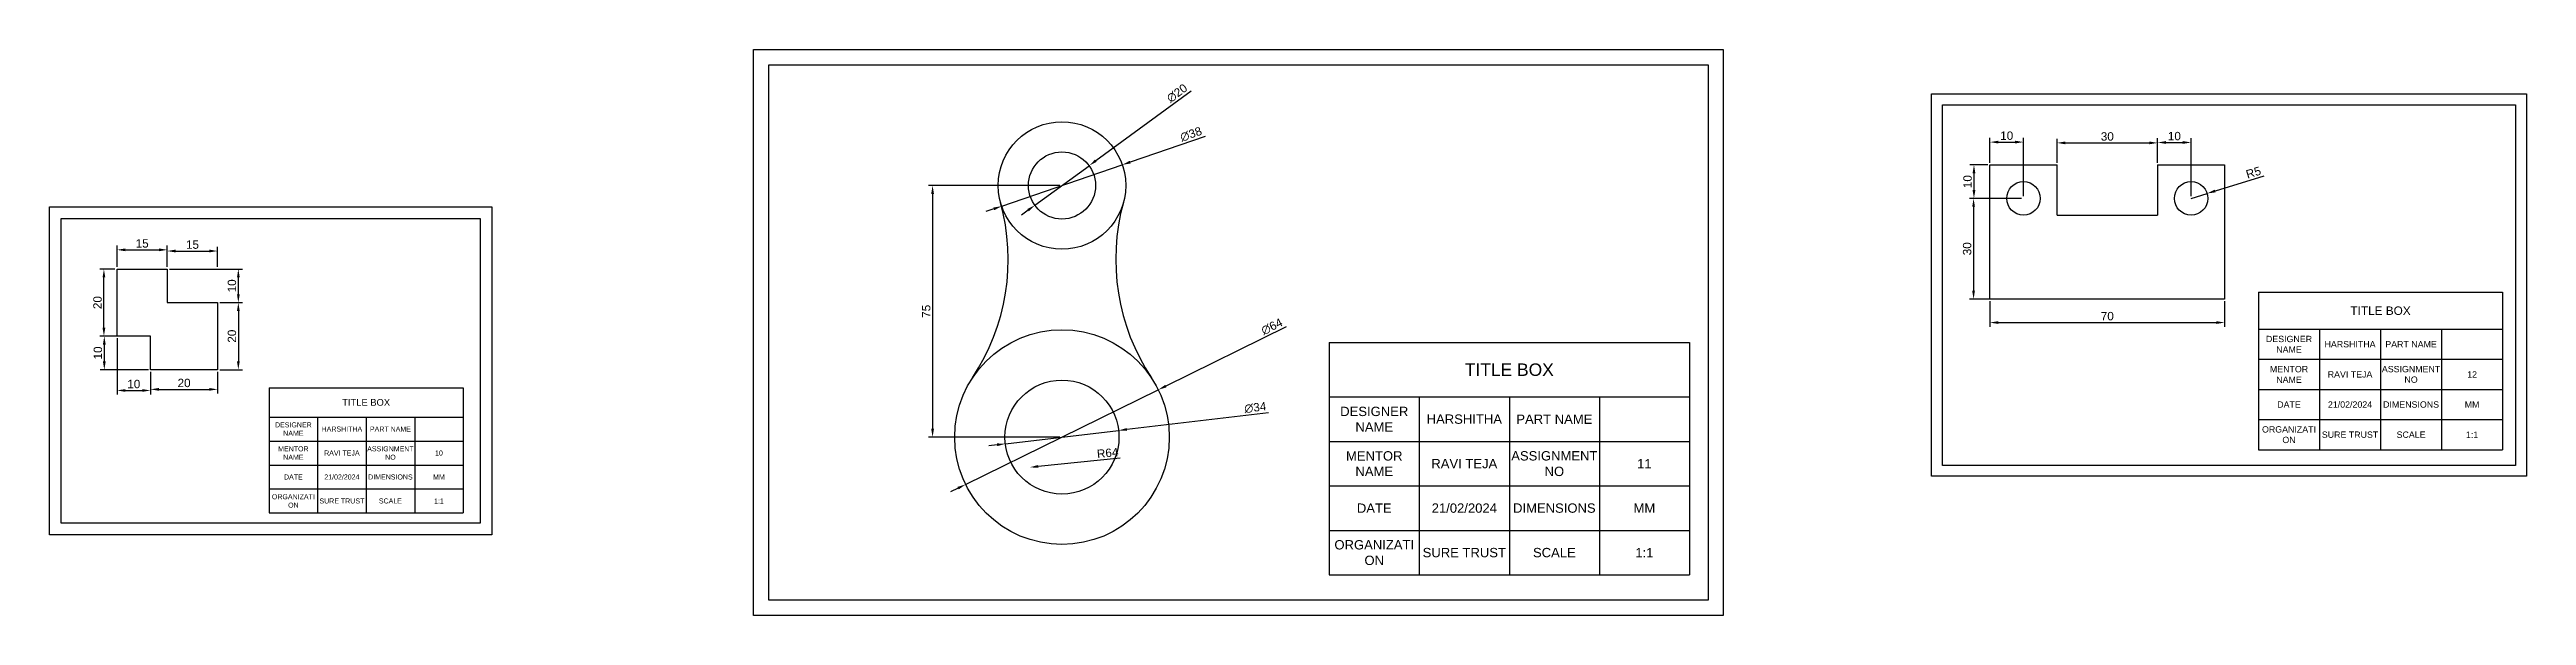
# Model space of a CAD drawing. Header units: millimetres. Extents: x 1587 to 3258, y 2334 to 2502.
# Drawn here: x 1868 to 2607, y 2334 to 2502 of the extents above; entities that cross this region are included whole.
import ezdxf

# ---------------------------------------------------------------- set-up
doc = ezdxf.new("R2010")
doc.units = ezdxf.units.MM
doc.styles.get("Standard").update_dxf_attribs({"font": 'arial.ttf'})
doc.dimstyles.new('ISO-25', dxfattribs={"dimtxt": 2.5, "dimasz": 2.5, "dimexe": 1.25, "dimexo": 0.625, "dimtad": 1, "dimtxsty": 'Standard', "dimcen": 2.5, "dimclrd": 6, "dimclrt": 6, "dimadec": 0, "dimazin": 0, "dimtfac": 1, "dimtmove": 0, "dimatfit": 3, "dimfxl": 1, "dimarcsym": 0})

msp = doc.modelspace()

# ---------------------------------------------------------------- texts
at = {"attachment_point": 5}
for s, width, gutter_width, insert, char_height in [('TITLE BOX', 72.79947, 15.721, (2563.28, 2424.506), 2.5153), ('DESIGNER NAME', 18.19987, 15.721, (2535.98, 2414.521), 1.88646), ('TITLE BOX', 107.41607, 23.196, (2303.456, 2406.92), 3.7113), ('HARSHITHA', 18.19987, 15.721, (2554.18, 2414.521), 1.8865), ('PART NAME', 18.19987, 15.721, (2572.38, 2414.521), 1.8865), ('MENTOR NAME', 18.19987, 15.721, (2535.98, 2405.534), 1.88646), ('RAVI TEJA', 18.19987, 15.721, (2554.18, 2405.534), 1.8865), ('ASSIGNMENT NO', 18.19987, 15.721, (2572.38, 2405.534), 1.88646), ('12', 18.19987, 15.721, (2590.58, 2405.534), 1.8865), ('TITLE BOX', 57.88575, 12.5, (1962.53, 2397.181), 2), ('DESIGNER NAME', 26.85402, 23.196, (2263.175, 2392.187), 2.78348), ('HARSHITHA', 26.85402, 23.196, (2290.029, 2392.187), 2.7835), ('PART NAME', 26.85402, 23.196, (2316.883, 2392.187), 2.7835), ('DATE', 18.19987, 15.721, (2535.98, 2396.547), 1.8865), ('21/02/2024', 18.19987, 15.721, (2554.18, 2396.547), 1.8865), ('DIMENSIONS', 18.19987, 15.721, (2572.38, 2396.547), 1.8865), ('MM', 18.19987, 15.721, (2590.58, 2396.547), 1.8865), ('DESIGNER NAME', 14.47144, 12.5, (1940.823, 2389.241), 1.5), ('HARSHITHA', 14.47144, 12.5, (1955.294, 2389.241), 1.5), ('PART NAME', 14.47144, 12.5, (1969.766, 2389.241), 1.5), ('ORGANIZATI\\PON', 18.19987, 15.721, (2535.98, 2387.561), 1.8865), ('SURE TRUST', 18.19987, 15.721, (2554.18, 2387.561), 1.8865), ('SCALE', 18.19987, 15.721, (2572.38, 2387.561), 1.8865), ('1:1', 18.19987, 15.721, (2590.58, 2387.561), 1.8865), ('MENTOR NAME', 14.47144, 12.5, (1940.823, 2382.096), 1.5), ('RAVI TEJA', 14.47144, 12.5, (1955.294, 2382.096), 1.5), ('ASSIGNMENT NO', 14.47144, 12.5, (1969.766, 2382.096), 1.5), ('10', 14.47144, 12.5, (1984.237, 2382.096), 1.5), ('MENTOR NAME', 26.85402, 23.196, (2263.175, 2378.927), 2.78348), ('RAVI TEJA', 26.85402, 23.196, (2290.029, 2378.927), 2.7835), ('ASSIGNMENT NO', 26.85402, 23.196, (2316.883, 2378.927), 2.78348), ('11', 26.85402, 23.196, (2343.737, 2378.927), 2.7835), ('DATE', 14.47144, 12.5, (1940.823, 2374.95), 1.5), ('21/02/2024', 14.47144, 12.5, (1955.294, 2374.95), 1.5), ('DIMENSIONS', 14.47144, 12.5, (1969.766, 2374.95), 1.5), ('MM', 14.47144, 12.5, (1984.237, 2374.95), 1.5), ('ORGANIZATI\\PON', 14.47144, 12.5, (1940.823, 2367.804), 1.5), ('SURE TRUST', 14.47144, 12.5, (1955.294, 2367.804), 1.5), ('SCALE', 14.47144, 12.5, (1969.766, 2367.804), 1.5), ('1:1', 14.47144, 12.5, (1984.237, 2367.804), 1.5), ('DATE', 26.85402, 23.196, (2263.175, 2365.667), 2.7835), ('21/02/2024', 26.85402, 23.196, (2290.029, 2365.667), 2.7835), ('DIMENSIONS', 26.85402, 23.196, (2316.883, 2365.667), 2.7835), ('MM', 26.85402, 23.196, (2343.737, 2365.667), 2.7835), ('ORGANIZATI\\PON', 26.85402, 23.196, (2263.175, 2352.407), 2.7835), ('SURE TRUST', 26.85402, 23.196, (2290.029, 2352.407), 2.7835), ('SCALE', 26.85402, 23.196, (2316.883, 2352.407), 2.7835), ('1:1', 26.85402, 23.196, (2343.737, 2352.407), 2.7835)]:
    msp.add_mtext_dynamic_manual_height_columns(s, width=width, gutter_width=gutter_width, heights=[0], dxfattribs=dict(at, insert=insert, char_height=char_height))

# ---------------------------------------------------------------- blocks, each defined once
blk = doc.blocks.new('*D9')
at = {"color": 0, "lineweight": -2, "transparency": 16777216}
for p, q in [((1888.23, 2437.56), (1888.23, 2443.91)), ((1903.23, 2437.56), (1903.23, 2443.91))]:
    blk.add_line(p, q, dxfattribs=at)
at = {"color": 6, "linetype": 'Continuous', "lineweight": -2, "transparency": 16777216}
blk.add_line((1890.73, 2442.66), (1900.73, 2442.66), dxfattribs=at)
at = {"color": 6, "transparency": 16777216}
for points in [[(1890.73, 2443.08), (1890.73, 2442.24), (1888.23, 2442.66)], [(1900.73, 2443.08), (1900.73, 2442.24), (1903.23, 2442.66)]]:
    blk.add_solid(points, dxfattribs=at)
at = {"layer": 'Defpoints', "color": 0, "transparency": 16777216}
for p in [(1903.23, 2442.66), (1888.23, 2436.93), (1903.23, 2436.93)]:
    blk.add_point(p, dxfattribs=at)
at = {"color": 6, "transparency": 16777216, "insert": (1895.73, 2444.56), "char_height": 2.5, "attachment_point": 5}
blk.add_mtext('15', dxfattribs=at)
blk = doc.blocks.new('*D10')
at = {"color": 0, "lineweight": -2, "transparency": 16777216}
for p, q in [((1903.23, 2437.56), (1903.23, 2443.56)), ((1918.23, 2437.56), (1918.23, 2443.56))]:
    blk.add_line(p, q, dxfattribs=at)
at = {"color": 6, "linetype": 'Continuous', "lineweight": -2, "transparency": 16777216}
blk.add_line((1905.73, 2442.31), (1915.73, 2442.31), dxfattribs=at)
at = {"color": 6, "transparency": 16777216}
for points in [[(1905.73, 2442.73), (1905.73, 2441.89), (1903.23, 2442.31)], [(1915.73, 2442.73), (1915.73, 2441.89), (1918.23, 2442.31)]]:
    blk.add_solid(points, dxfattribs=at)
at = {"layer": 'Defpoints', "color": 0, "transparency": 16777216}
for p in [(1918.23, 2442.31), (1903.23, 2436.93), (1918.23, 2436.93)]:
    blk.add_point(p, dxfattribs=at)
at = {"color": 6, "transparency": 16777216, "insert": (1910.73, 2444.21), "char_height": 2.5, "attachment_point": 5}
blk.add_mtext('15', dxfattribs=at)
blk = doc.blocks.new('*D11')
at = {"color": 0, "lineweight": -2, "transparency": 16777216}
for p, q in [((1903.86, 2436.93), (1925.66, 2436.93)), ((1918.86, 2426.93), (1925.66, 2426.93))]:
    blk.add_line(p, q, dxfattribs=at)
at = {"color": 6, "linetype": 'Continuous', "lineweight": -2, "transparency": 16777216}
blk.add_line((1924.41, 2429.43), (1924.41, 2434.43), dxfattribs=at)
at = {"color": 6, "transparency": 16777216}
for points in [[(1924, 2434.43), (1924.83, 2434.43), (1924.41, 2436.93)], [(1924, 2429.43), (1924.83, 2429.43), (1924.41, 2426.93)]]:
    blk.add_solid(points, dxfattribs=at)
at = {"layer": 'Defpoints', "color": 0, "transparency": 16777216}
for p in [(1903.23, 2436.93), (1924.41, 2436.93), (1918.23, 2426.93)]:
    blk.add_point(p, dxfattribs=at)
at = {"color": 6, "transparency": 16777216, "insert": (1922.51, 2431.93), "char_height": 2.5, "attachment_point": 5, "rotation": 90}
blk.add_mtext('10', dxfattribs=at)
blk = doc.blocks.new('*D12')
at = {"color": 0, "lineweight": -2, "transparency": 16777216}
for p, q in [((1918.86, 2426.93), (1925.66, 2426.93)), ((1918.86, 2406.93), (1925.66, 2406.93))]:
    blk.add_line(p, q, dxfattribs=at)
at = {"color": 6, "linetype": 'Continuous', "lineweight": -2, "transparency": 16777216}
blk.add_line((1924.41, 2424.43), (1924.41, 2409.43), dxfattribs=at)
at = {"color": 6, "transparency": 16777216}
for points in [[(1924, 2424.43), (1924.83, 2424.43), (1924.41, 2426.93)], [(1924, 2409.43), (1924.83, 2409.43), (1924.41, 2406.93)]]:
    blk.add_solid(points, dxfattribs=at)
at = {"layer": 'Defpoints', "color": 0, "transparency": 16777216}
for p in [(1918.23, 2426.93), (1918.23, 2406.93), (1924.41, 2406.93)]:
    blk.add_point(p, dxfattribs=at)
at = {"color": 6, "transparency": 16777216, "insert": (1922.51, 2416.93), "char_height": 2.5, "attachment_point": 5, "rotation": 90}
blk.add_mtext('20', dxfattribs=at)
blk = doc.blocks.new('*D13')
at = {"color": 0, "lineweight": -2, "transparency": 16777216}
for p, q in [((1887.61, 2436.93), (1883.07, 2436.93)), ((1887.61, 2416.93), (1883.07, 2416.93))]:
    blk.add_line(p, q, dxfattribs=at)
at = {"color": 6, "linetype": 'Continuous', "lineweight": -2, "transparency": 16777216}
blk.add_line((1884.32, 2419.43), (1884.32, 2434.43), dxfattribs=at)
at = {"color": 6, "transparency": 16777216}
for points in [[(1883.91, 2434.43), (1884.74, 2434.43), (1884.32, 2436.93)], [(1883.91, 2419.43), (1884.74, 2419.43), (1884.32, 2416.93)]]:
    blk.add_solid(points, dxfattribs=at)
at = {"layer": 'Defpoints', "color": 0, "transparency": 16777216}
for p in [(1884.32, 2436.93), (1888.23, 2436.93), (1888.23, 2416.93)]:
    blk.add_point(p, dxfattribs=at)
at = {"color": 6, "transparency": 16777216, "insert": (1882.42, 2426.93), "char_height": 2.5, "attachment_point": 5, "rotation": 90}
blk.add_mtext('20', dxfattribs=at)
blk = doc.blocks.new('*D14')
at = {"color": 0, "lineweight": -2, "transparency": 16777216}
for p, q in [((1897.61, 2416.93), (1883.19, 2416.93)), ((1897.61, 2406.93), (1883.19, 2406.93))]:
    blk.add_line(p, q, dxfattribs=at)
at = {"color": 6, "linetype": 'Continuous', "lineweight": -2, "transparency": 16777216}
blk.add_line((1884.44, 2414.43), (1884.44, 2409.43), dxfattribs=at)
at = {"color": 6, "transparency": 16777216}
for points in [[(1884.02, 2414.43), (1884.86, 2414.43), (1884.44, 2416.93)], [(1884.02, 2409.43), (1884.86, 2409.43), (1884.44, 2406.93)]]:
    blk.add_solid(points, dxfattribs=at)
at = {"layer": 'Defpoints', "color": 0, "transparency": 16777216}
for p in [(1898.23, 2416.93), (1884.44, 2406.93), (1898.23, 2406.93)]:
    blk.add_point(p, dxfattribs=at)
at = {"color": 6, "transparency": 16777216, "insert": (1882.54, 2411.93), "char_height": 2.5, "attachment_point": 5, "rotation": 90}
blk.add_mtext('10', dxfattribs=at)
blk = doc.blocks.new('*D15')
at = {"color": 0, "lineweight": -2, "transparency": 16777216}
for p, q in [((1888.23, 2416.31), (1888.23, 2399.5)), ((1898.23, 2406.31), (1898.23, 2399.5))]:
    blk.add_line(p, q, dxfattribs=at)
at = {"color": 6, "linetype": 'Continuous', "lineweight": -2, "transparency": 16777216}
blk.add_line((1890.73, 2400.75), (1895.73, 2400.75), dxfattribs=at)
at = {"color": 6, "transparency": 16777216}
for points in [[(1890.73, 2401.16), (1890.73, 2400.33), (1888.23, 2400.75)], [(1895.73, 2401.16), (1895.73, 2400.33), (1898.23, 2400.75)]]:
    blk.add_solid(points, dxfattribs=at)
at = {"layer": 'Defpoints', "color": 0, "transparency": 16777216}
for p in [(1888.23, 2416.93), (1898.23, 2406.93), (1898.23, 2400.75)]:
    blk.add_point(p, dxfattribs=at)
at = {"color": 6, "transparency": 16777216, "insert": (1893.23, 2402.65), "char_height": 2.5, "attachment_point": 5}
blk.add_mtext('10', dxfattribs=at)
blk = doc.blocks.new('*D16')
at = {"color": 0, "lineweight": -2, "transparency": 16777216}
for p, q in [((1898.23, 2406.31), (1898.23, 2399.82)), ((1918.23, 2406.31), (1918.23, 2399.82))]:
    blk.add_line(p, q, dxfattribs=at)
at = {"color": 6, "linetype": 'Continuous', "lineweight": -2, "transparency": 16777216}
blk.add_line((1900.73, 2401.07), (1915.73, 2401.07), dxfattribs=at)
at = {"color": 6, "transparency": 16777216}
for points in [[(1900.73, 2401.49), (1900.73, 2400.66), (1898.23, 2401.07)], [(1915.73, 2401.49), (1915.73, 2400.66), (1918.23, 2401.07)]]:
    blk.add_solid(points, dxfattribs=at)
at = {"layer": 'Defpoints', "color": 0, "transparency": 16777216}
for p in [(1898.23, 2406.93), (1918.23, 2406.93), (1918.23, 2401.07)]:
    blk.add_point(p, dxfattribs=at)
at = {"color": 6, "transparency": 16777216, "insert": (1908.23, 2402.98), "char_height": 2.5, "attachment_point": 5}
blk.add_mtext('20', dxfattribs=at)
blk = doc.blocks.new('*D17')
at = {"color": 0, "lineweight": -2, "transparency": 16777216}
for p, q in [((2466.79, 2468.62), (2466.79, 2475.79)), ((2496.79, 2468.62), (2496.79, 2475.79))]:
    blk.add_line(p, q, dxfattribs=at)
at = {"color": 6, "linetype": 'Continuous', "lineweight": -2, "transparency": 16777216}
blk.add_line((2469.29, 2474.54), (2494.29, 2474.54), dxfattribs=at)
at = {"color": 6, "transparency": 16777216}
for points in [[(2469.29, 2474.96), (2469.29, 2474.13), (2466.79, 2474.54)], [(2494.29, 2474.96), (2494.29, 2474.13), (2496.79, 2474.54)]]:
    blk.add_solid(points, dxfattribs=at)
at = {"layer": 'Defpoints', "color": 0, "transparency": 16777216}
for p in [(2466.79, 2467.99), (2496.79, 2474.54), (2496.79, 2467.99)]:
    blk.add_point(p, dxfattribs=at)
at = {"color": 6, "transparency": 16777216, "insert": (2481.79, 2476.45), "char_height": 2.5, "attachment_point": 5}
blk.add_mtext('30', dxfattribs=at)
blk = doc.blocks.new('*D18')
at = {"color": 0, "lineweight": -2, "transparency": 16777216}
for p, q in [((2496.79, 2468.62), (2496.79, 2475.91)), ((2506.79, 2458.62), (2506.79, 2475.91))]:
    blk.add_line(p, q, dxfattribs=at)
at = {"color": 6, "linetype": 'Continuous', "lineweight": -2, "transparency": 16777216}
blk.add_line((2499.29, 2474.66), (2504.29, 2474.66), dxfattribs=at)
at = {"color": 6, "transparency": 16777216}
for points in [[(2499.29, 2475.08), (2499.29, 2474.24), (2496.79, 2474.66)], [(2504.29, 2475.08), (2504.29, 2474.24), (2506.79, 2474.66)]]:
    blk.add_solid(points, dxfattribs=at)
at = {"layer": 'Defpoints', "color": 0, "transparency": 16777216}
for p in [(2506.79, 2474.66), (2496.79, 2467.99), (2506.79, 2457.99)]:
    blk.add_point(p, dxfattribs=at)
at = {"color": 6, "transparency": 16777216, "insert": (2501.79, 2476.56), "char_height": 2.5, "attachment_point": 5}
blk.add_mtext('10', dxfattribs=at)
blk = doc.blocks.new('*D19')
at = {"color": 0, "lineweight": -2, "transparency": 16777216}
for p, q in [((2446.79, 2468.62), (2446.79, 2476.03)), ((2456.79, 2458.62), (2456.79, 2476.03))]:
    blk.add_line(p, q, dxfattribs=at)
at = {"color": 6, "linetype": 'Continuous', "lineweight": -2, "transparency": 16777216}
blk.add_line((2449.29, 2474.78), (2454.29, 2474.78), dxfattribs=at)
at = {"color": 6, "transparency": 16777216}
for points in [[(2449.29, 2475.19), (2449.29, 2474.36), (2446.79, 2474.78)], [(2454.29, 2475.19), (2454.29, 2474.36), (2456.79, 2474.78)]]:
    blk.add_solid(points, dxfattribs=at)
at = {"layer": 'Defpoints', "color": 0, "transparency": 16777216}
for p in [(2456.79, 2474.78), (2446.79, 2467.99), (2456.79, 2457.99)]:
    blk.add_point(p, dxfattribs=at)
at = {"color": 6, "transparency": 16777216, "insert": (2451.79, 2476.68), "char_height": 2.5, "attachment_point": 5}
blk.add_mtext('10', dxfattribs=at)
blk = doc.blocks.new('*D20')
at = {"color": 0, "lineweight": -2, "transparency": 16777216}
for p, q in [((2446.16, 2467.99), (2440.77, 2467.99)), ((2456.16, 2457.99), (2440.77, 2457.99))]:
    blk.add_line(p, q, dxfattribs=at)
at = {"color": 6, "linetype": 'Continuous', "lineweight": -2, "transparency": 16777216}
blk.add_line((2442.02, 2465.49), (2442.02, 2460.49), dxfattribs=at)
at = {"color": 6, "transparency": 16777216}
for points in [[(2441.61, 2465.49), (2442.44, 2465.49), (2442.02, 2467.99)], [(2441.61, 2460.49), (2442.44, 2460.49), (2442.02, 2457.99)]]:
    blk.add_solid(points, dxfattribs=at)
at = {"layer": 'Defpoints', "color": 0, "transparency": 16777216}
for p in [(2446.79, 2467.99), (2442.02, 2457.99), (2456.79, 2457.99)]:
    blk.add_point(p, dxfattribs=at)
at = {"color": 6, "transparency": 16777216, "insert": (2440.12, 2462.99), "char_height": 2.5, "attachment_point": 5, "rotation": 90}
blk.add_mtext('10', dxfattribs=at)
blk = doc.blocks.new('*D21')
at = {"color": 0, "lineweight": -2, "transparency": 16777216}
for p, q in [((2456.16, 2457.99), (2440.66, 2457.99)), ((2456.16, 2427.99), (2440.66, 2427.99))]:
    blk.add_line(p, q, dxfattribs=at)
at = {"color": 6, "linetype": 'Continuous', "lineweight": -2, "transparency": 16777216}
blk.add_line((2441.91, 2455.49), (2441.91, 2430.49), dxfattribs=at)
at = {"color": 6, "transparency": 16777216}
for points in [[(2441.49, 2455.49), (2442.32, 2455.49), (2441.91, 2457.99)], [(2441.49, 2430.49), (2442.32, 2430.49), (2441.91, 2427.99)]]:
    blk.add_solid(points, dxfattribs=at)
at = {"layer": 'Defpoints', "color": 0, "transparency": 16777216}
for p in [(2456.79, 2457.99), (2441.91, 2427.99), (2456.79, 2427.99)]:
    blk.add_point(p, dxfattribs=at)
at = {"color": 6, "transparency": 16777216, "insert": (2440, 2442.99), "char_height": 2.5, "attachment_point": 5, "rotation": 90}
blk.add_mtext('30', dxfattribs=at)
blk = doc.blocks.new('*D22')
at = {"color": 0, "lineweight": -2, "transparency": 16777216}
for p, q in [((2446.79, 2427.37), (2446.79, 2419.73)), ((2516.79, 2427.37), (2516.79, 2419.73))]:
    blk.add_line(p, q, dxfattribs=at)
at = {"color": 6, "linetype": 'Continuous', "lineweight": -2, "transparency": 16777216}
blk.add_line((2449.29, 2420.98), (2514.29, 2420.98), dxfattribs=at)
at = {"color": 6, "transparency": 16777216}
for points in [[(2449.29, 2421.4), (2449.29, 2420.57), (2446.79, 2420.98)], [(2514.29, 2421.4), (2514.29, 2420.57), (2516.79, 2420.98)]]:
    blk.add_solid(points, dxfattribs=at)
at = {"layer": 'Defpoints', "color": 0, "transparency": 16777216}
for p in [(2446.79, 2427.99), (2516.79, 2427.99), (2516.79, 2420.98)]:
    blk.add_point(p, dxfattribs=at)
at = {"color": 6, "transparency": 16777216, "insert": (2481.79, 2422.89), "char_height": 2.5, "attachment_point": 5}
blk.add_mtext('70', dxfattribs=at)
blk = doc.blocks.new('*D23')
at = {"color": 6, "linetype": 'Continuous', "lineweight": -2, "transparency": 16777216}
for p, q in [((2528.46, 2464.67), (2513.96, 2460.2)), ((2506.79, 2457.99), (2511.57, 2459.47))]:
    blk.add_line(p, q, dxfattribs=at)
at = {"color": 6, "transparency": 16777216}
blk.add_solid([(2513.83, 2460.6), (2514.08, 2459.8), (2511.57, 2459.47)], dxfattribs=at)
at = {"layer": 'Defpoints', "color": 0, "transparency": 16777216}
for p in [(2506.79, 2457.99), (2511.57, 2459.47)]:
    blk.add_point(p, dxfattribs=at)
at = {"color": 6, "transparency": 16777216, "insert": (2525.37, 2465.7), "char_height": 2.5, "attachment_point": 5, "rotation": 17.12184}
blk.add_mtext('R5', dxfattribs=at)
blk = doc.blocks.new('*D24')
at = {"color": 6, "linetype": 'Continuous', "lineweight": -2, "transparency": 16777216}
for p, q in [((2208.58, 2489.98), (2180.14, 2469.21)), ((2161.97, 2455.95), (2178.12, 2467.74)), ((2159.95, 2454.47), (2157.93, 2453))]:
    blk.add_line(p, q, dxfattribs=at)
at = {"color": 6, "transparency": 16777216}
for points in [[(2179.89, 2469.55), (2180.39, 2468.88), (2178.12, 2467.74)], [(2159.7, 2454.81), (2160.19, 2454.14), (2161.97, 2455.95)]]:
    blk.add_solid(points, dxfattribs=at)
at = {"layer": 'Defpoints', "color": 0, "transparency": 16777216}
for p in [(2178.12, 2467.74), (2161.97, 2455.95)]:
    blk.add_point(p, dxfattribs=at)
at = {"color": 6, "transparency": 16777216, "insert": (2204.37, 2489.35), "char_height": 2.5, "attachment_point": 5, "rotation": 36.131}
blk.add_mtext('∅20', dxfattribs=at)
blk = doc.blocks.new('*D25')
at = {"color": 6, "linetype": 'Continuous', "lineweight": -2, "transparency": 16777216}
for p, q in [((2212.73, 2476.48), (2190.38, 2468.82)), ((2152.07, 2455.68), (2188.02, 2468)), ((2149.71, 2454.87), (2147.34, 2454.06))]:
    blk.add_line(p, q, dxfattribs=at)
at = {"color": 6, "transparency": 16777216}
for points in [[(2190.25, 2469.21), (2190.52, 2468.42), (2188.02, 2468)], [(2149.57, 2455.26), (2149.84, 2454.47), (2152.07, 2455.68)]]:
    blk.add_solid(points, dxfattribs=at)
at = {"layer": 'Defpoints', "color": 0, "transparency": 16777216}
for p in [(2188.02, 2468), (2152.07, 2455.68)]:
    blk.add_point(p, dxfattribs=at)
at = {"color": 6, "transparency": 16777216, "insert": (2208.52, 2477.12), "char_height": 2.5, "attachment_point": 5, "rotation": 18.92561}
blk.add_mtext('∅38', dxfattribs=at)
blk = doc.blocks.new('*D26')
at = {"color": 6, "linetype": 'Continuous', "lineweight": -2, "transparency": 16777216}
for p, q in [((2236.91, 2419.68), (2201.01, 2402.05)), ((2141.32, 2372.74), (2198.77, 2400.95)), ((2139.08, 2371.63), (2136.83, 2370.53))]:
    blk.add_line(p, q, dxfattribs=at)
at = {"color": 6, "transparency": 16777216}
for points in [[(2200.83, 2402.42), (2201.19, 2401.68), (2198.77, 2400.95)], [(2138.89, 2372.01), (2139.26, 2371.26), (2141.32, 2372.74)]]:
    blk.add_solid(points, dxfattribs=at)
at = {"layer": 'Defpoints', "color": 0, "transparency": 16777216}
for p in [(2198.77, 2400.95), (2141.32, 2372.74)]:
    blk.add_point(p, dxfattribs=at)
at = {"color": 6, "transparency": 16777216, "insert": (2232.65, 2419.79), "char_height": 2.5, "attachment_point": 5, "rotation": 26.15652}
blk.add_mtext('∅64', dxfattribs=at)
blk = doc.blocks.new('*D27')
at = {"color": 6, "linetype": 'Continuous', "lineweight": -2, "transparency": 16777216}
for p, q in [((2231.67, 2394.12), (2189.41, 2389.13)), ((2153.16, 2384.85), (2186.93, 2388.84)), ((2150.68, 2384.56), (2148.2, 2384.26))]:
    blk.add_line(p, q, dxfattribs=at)
at = {"color": 6, "transparency": 16777216}
for points in [[(2189.36, 2389.54), (2189.46, 2388.71), (2186.93, 2388.84)], [(2150.63, 2384.97), (2150.73, 2384.14), (2153.16, 2384.85)]]:
    blk.add_solid(points, dxfattribs=at)
at = {"layer": 'Defpoints', "color": 0, "transparency": 16777216}
for p in [(2186.93, 2388.84), (2153.16, 2384.85)]:
    blk.add_point(p, dxfattribs=at)
at = {"color": 6, "transparency": 16777216, "insert": (2227.69, 2395.63), "char_height": 2.5, "attachment_point": 5, "rotation": 6.734}
blk.add_mtext('∅34', dxfattribs=at)
blk = doc.blocks.new('*D28')
at = {"color": 6, "linetype": 'Continuous', "lineweight": -2, "transparency": 16777216}
blk.add_line((2187.44, 2380.58), (2162.93, 2378.1), dxfattribs=at)
at = {"color": 6, "transparency": 16777216}
blk.add_solid([(2162.89, 2378.51), (2162.97, 2377.68), (2160.44, 2377.85)], dxfattribs=at)
at = {"layer": 'Defpoints', "color": 0, "transparency": 16777216}
for p in [(2224.12, 2384.29), (2160.44, 2377.85)]:
    blk.add_point(p, dxfattribs=at)
at = {"color": 6, "transparency": 16777216, "insert": (2183.66, 2382.11), "char_height": 2.5, "attachment_point": 5, "rotation": 5.77889}
blk.add_mtext('R64', dxfattribs=at)
blk = doc.blocks.new('*D29')
at = {"color": 0, "lineweight": -2, "transparency": 16777216}
for p, q in [((2169.42, 2461.84), (2130.2, 2461.84)), ((2169.42, 2386.84), (2130.2, 2386.84))]:
    blk.add_line(p, q, dxfattribs=at)
at = {"color": 6, "linetype": 'Continuous', "lineweight": -2, "transparency": 16777216}
blk.add_line((2131.45, 2459.34), (2131.45, 2389.34), dxfattribs=at)
at = {"color": 6, "transparency": 16777216}
for points in [[(2131.04, 2459.34), (2131.87, 2459.34), (2131.45, 2461.84)], [(2131.04, 2389.34), (2131.87, 2389.34), (2131.45, 2386.84)]]:
    blk.add_solid(points, dxfattribs=at)
at = {"layer": 'Defpoints', "color": 0, "transparency": 16777216}
for p in [(2170.04, 2461.84), (2131.45, 2386.84), (2170.04, 2386.84)]:
    blk.add_point(p, dxfattribs=at)
at = {"color": 6, "transparency": 16777216, "insert": (2129.56, 2424.34), "char_height": 2.5, "attachment_point": 5, "rotation": 90}
blk.add_mtext('75', dxfattribs=at)
blk = doc.blocks.new('*T48')
at = {"color": 0, "linetype": 'ByBlock', "lineweight": -2, "transparency": 16777216}
for p, q in [((0, 0), (72.8, 0)), ((0, 0), (0, -46.93)), ((72.8, 0), (72.8, -46.93)), ((0, -10.98), (72.8, -10.98)), ((18.2, -10.98), (18.2, -46.93)), ((36.4, -10.98), (36.4, -46.93)), ((54.6, -10.98), (54.6, -46.93)), ((0, -19.97), (72.8, -19.97)), ((0, -28.96), (72.8, -28.96)), ((0, -37.94), (72.8, -37.94)), ((0, -46.93), (72.8, -46.93))]:
    blk.add_line(p, q, dxfattribs=at)
blk = doc.blocks.new('*T49')
at = {"color": 0, "linetype": 'ByBlock', "lineweight": -2, "transparency": 16777216}
for p, q in [((0, 0), (107.42, 0)), ((0, 0), (0, -69.25)), ((107.42, 0), (107.42, -69.25)), ((0, -16.21), (107.42, -16.21)), ((26.85, -16.21), (26.85, -69.25)), ((53.71, -16.21), (53.71, -69.25)), ((80.56, -16.21), (80.56, -69.25)), ((0, -29.47), (107.42, -29.47)), ((0, -42.73), (107.42, -42.73)), ((0, -55.99), (107.42, -55.99)), ((0, -69.25), (107.42, -69.25))]:
    blk.add_line(p, q, dxfattribs=at)
blk = doc.blocks.new('*T51')
at = {"color": 0, "linetype": 'ByBlock', "lineweight": -2, "transparency": 16777216}
for p, q in [((0, 0), (57.89, 0)), ((0, 0), (0, -37.32)), ((57.89, 0), (57.89, -37.32)), ((0, -8.73), (57.89, -8.73)), ((14.47, -8.73), (14.47, -37.32)), ((28.94, -8.73), (28.94, -37.32)), ((43.41, -8.73), (43.41, -37.32)), ((0, -15.88), (57.89, -15.88)), ((0, -23.02), (57.89, -23.02)), ((0, -30.17), (57.89, -30.17)), ((0, -37.32), (57.89, -37.32))]:
    blk.add_line(p, q, dxfattribs=at)

# ---------------------------------------------------------------- dimensions: what is measured, and where the dimension line sits
for p1, p2, picture, middle in [((2161.967, 2455.946), (2178.121, 2467.738), '*D24', (2205.537, 2487.753)), ((2152.071, 2455.68), (2188.017, 2468.005), '*D25', (2209.158, 2475.254)), ((2141.321, 2372.736), (2198.767, 2400.948), '*D26', (2233.523, 2418.018)), ((2153.161, 2384.849), (2186.927, 2388.836), '*D27', (2227.926, 2393.676))]:
    dim = msp.add_diameter_dim_2p(p1=p1, p2=p2, dimstyle='ISO-25')
    dim.commit()
    dim.dimension.update_dxf_attribs({"geometry": picture, "text_midpoint": middle, "dimtype": 163})
for base, p1, p2, picture, middle in [((2456.79, 2474.777), (2446.79, 2467.995), (2456.79, 2457.995), '*D19', (2451.79, 2476.678)), ((2496.79, 2474.543), (2466.79, 2467.995), (2496.79, 2467.995), '*D17', (2481.79, 2476.445)), ((2506.79, 2474.66), (2496.79, 2467.995), (2506.79, 2457.995), '*D18', (2501.79, 2476.561)), ((1903.232, 2442.66), (1888.232, 2436.934), (1903.232, 2436.934), '*D9', (1895.732, 2444.561)), ((1918.232, 2442.31), (1903.232, 2436.934), (1918.232, 2436.934), '*D10', (1910.732, 2444.212)), ((2516.79, 2420.985), (2446.79, 2427.995), (2516.79, 2427.995), '*D22', (2481.79, 2422.886)), ((1898.232, 2400.747), (1888.232, 2416.934), (1898.232, 2406.934), '*D15', (1893.232, 2402.649)), ((1918.232, 2401.074), (1898.232, 2406.934), (1918.232, 2406.934), '*D16', (1908.232, 2402.976))]:
    dim = msp.add_linear_dim(base=base, p1=p1, p2=p2, dimstyle='ISO-25')
    dim.commit()
    dim.dimension.update_dxf_attribs({"geometry": picture, "text_midpoint": middle})
for base, p1, p2, picture, middle in [((2442.022, 2457.995), (2446.79, 2467.995), (2456.79, 2457.995), '*D20', (2440.121, 2462.995)), ((2131.454, 2386.842), (2170.044, 2461.842), (2170.044, 2386.842), '*D29', (2129.558, 2424.342)), ((2441.905, 2427.995), (2456.79, 2457.995), (2456.79, 2427.995), '*D21', (2440.003, 2442.995)), ((1884.325, 2436.934), (1888.232, 2416.934), (1888.232, 2436.934), '*D13', (1882.423, 2426.934)), ((1924.413, 2436.934), (1918.232, 2426.934), (1903.232, 2436.934), '*D11', (1922.511, 2431.934)), ((1924.413, 2406.934), (1918.232, 2426.934), (1918.232, 2406.934), '*D12', (1922.511, 2416.934)), ((1884.441, 2406.934), (1898.232, 2416.934), (1898.232, 2406.934), '*D14', (1882.54, 2411.934))]:
    dim = msp.add_linear_dim(base=base, p1=p1, p2=p2, angle=90, dimstyle='ISO-25')
    dim.commit()
    dim.dimension.update_dxf_attribs({"geometry": picture, "text_midpoint": middle})
for center, mpoint, picture, middle in [((2506.79, 2457.995), (2511.568, 2459.467), '*D23', (2525.927, 2463.89)), ((2224.118, 2384.291), (2160.443, 2377.847), '*D28', (2183.856, 2380.217))]:
    dim = msp.add_radius_dim(center=center, mpoint=mpoint, dimstyle='ISO-25')
    dim.commit()
    dim.dimension.update_dxf_attribs({"geometry": picture, "text_midpoint": middle, "dimtype": 164})

# ---------------------------------------------------------------- linework, layer by layer
for p, q in [((2446.79, 2467.995), (2466.79, 2467.995)), ((2446.79, 2427.995), (2446.79, 2467.995)), ((2466.79, 2452.995), (2466.79, 2467.995)), ((2496.79, 2467.995), (2496.79, 2452.995)), ((2496.79, 2467.995), (2516.79, 2467.995)), ((2516.79, 2467.995), (2516.79, 2427.995)), ((2466.79, 2452.995), (2496.79, 2452.995)), ((2516.79, 2427.995), (2446.79, 2427.995))]:
    msp.add_line(p, q)
for points in [[(2078.091, 2502.359), (2367.264, 2502.359), (2367.264, 2333.69), (2078.091, 2333.69)], [(2082.604, 2497.846), (2362.751, 2497.846), (2362.751, 2338.203), (2082.604, 2338.203)], [(2429.357, 2489.143), (2606.794, 2489.143), (2606.794, 2375.168), (2429.357, 2375.168)], [(2432.604, 2485.895), (2603.547, 2485.895), (2603.547, 2378.415), (2432.604, 2378.415)], [(1868.105, 2455.461), (2000.023, 2455.461), (2000.023, 2357.739), (1868.105, 2357.739)], [(1871.602, 2451.964), (1996.526, 2451.964), (1996.526, 2361.235), (1871.602, 2361.235)]]:
    msp.add_lwpolyline(points, close=True)
msp.add_lwpolyline([(1888.232, 2436.934), (1903.232, 2436.934), (1903.232, 2426.934), (1918.232, 2426.934), (1918.232, 2406.934), (1898.232, 2406.934), (1898.232, 2416.934), (1888.232, 2416.934), (1888.232, 2436.934)])
for centre, radius in [((2170.044, 2461.842), 19), ((2170.044, 2461.842), 10), ((2456.79, 2457.995), 5), ((2506.79, 2457.995), 5), ((2170.044, 2386.842), 32), ((2170.044, 2386.842), 17)]:
    msp.add_circle(centre, radius)
for centre, start, end in [((2090.009, 2439.855), 326.480399, 15.360987), ((2250.079, 2439.855), 164.639013, 213.519601)]:
    msp.add_arc(centre, 64, start, end)

# ---------------------------------------------------------------- block references
for name, p in [('*T48', (2526.88, 2429.998)), ('*T49', (2249.748, 2415.023)), ('*T51', (1933.587, 2401.548))]:
    msp.add_blockref(name, p)

msp.set_redraw_order([(e.dxf.handle, doc.entitydb.next_handle()) for e in msp.query("TEXT MTEXT ATTDEF DIMENSION ARC_DIMENSION")])  # texts and dimensions are drawn at this point

doc.saveas('drawing.dxf')
